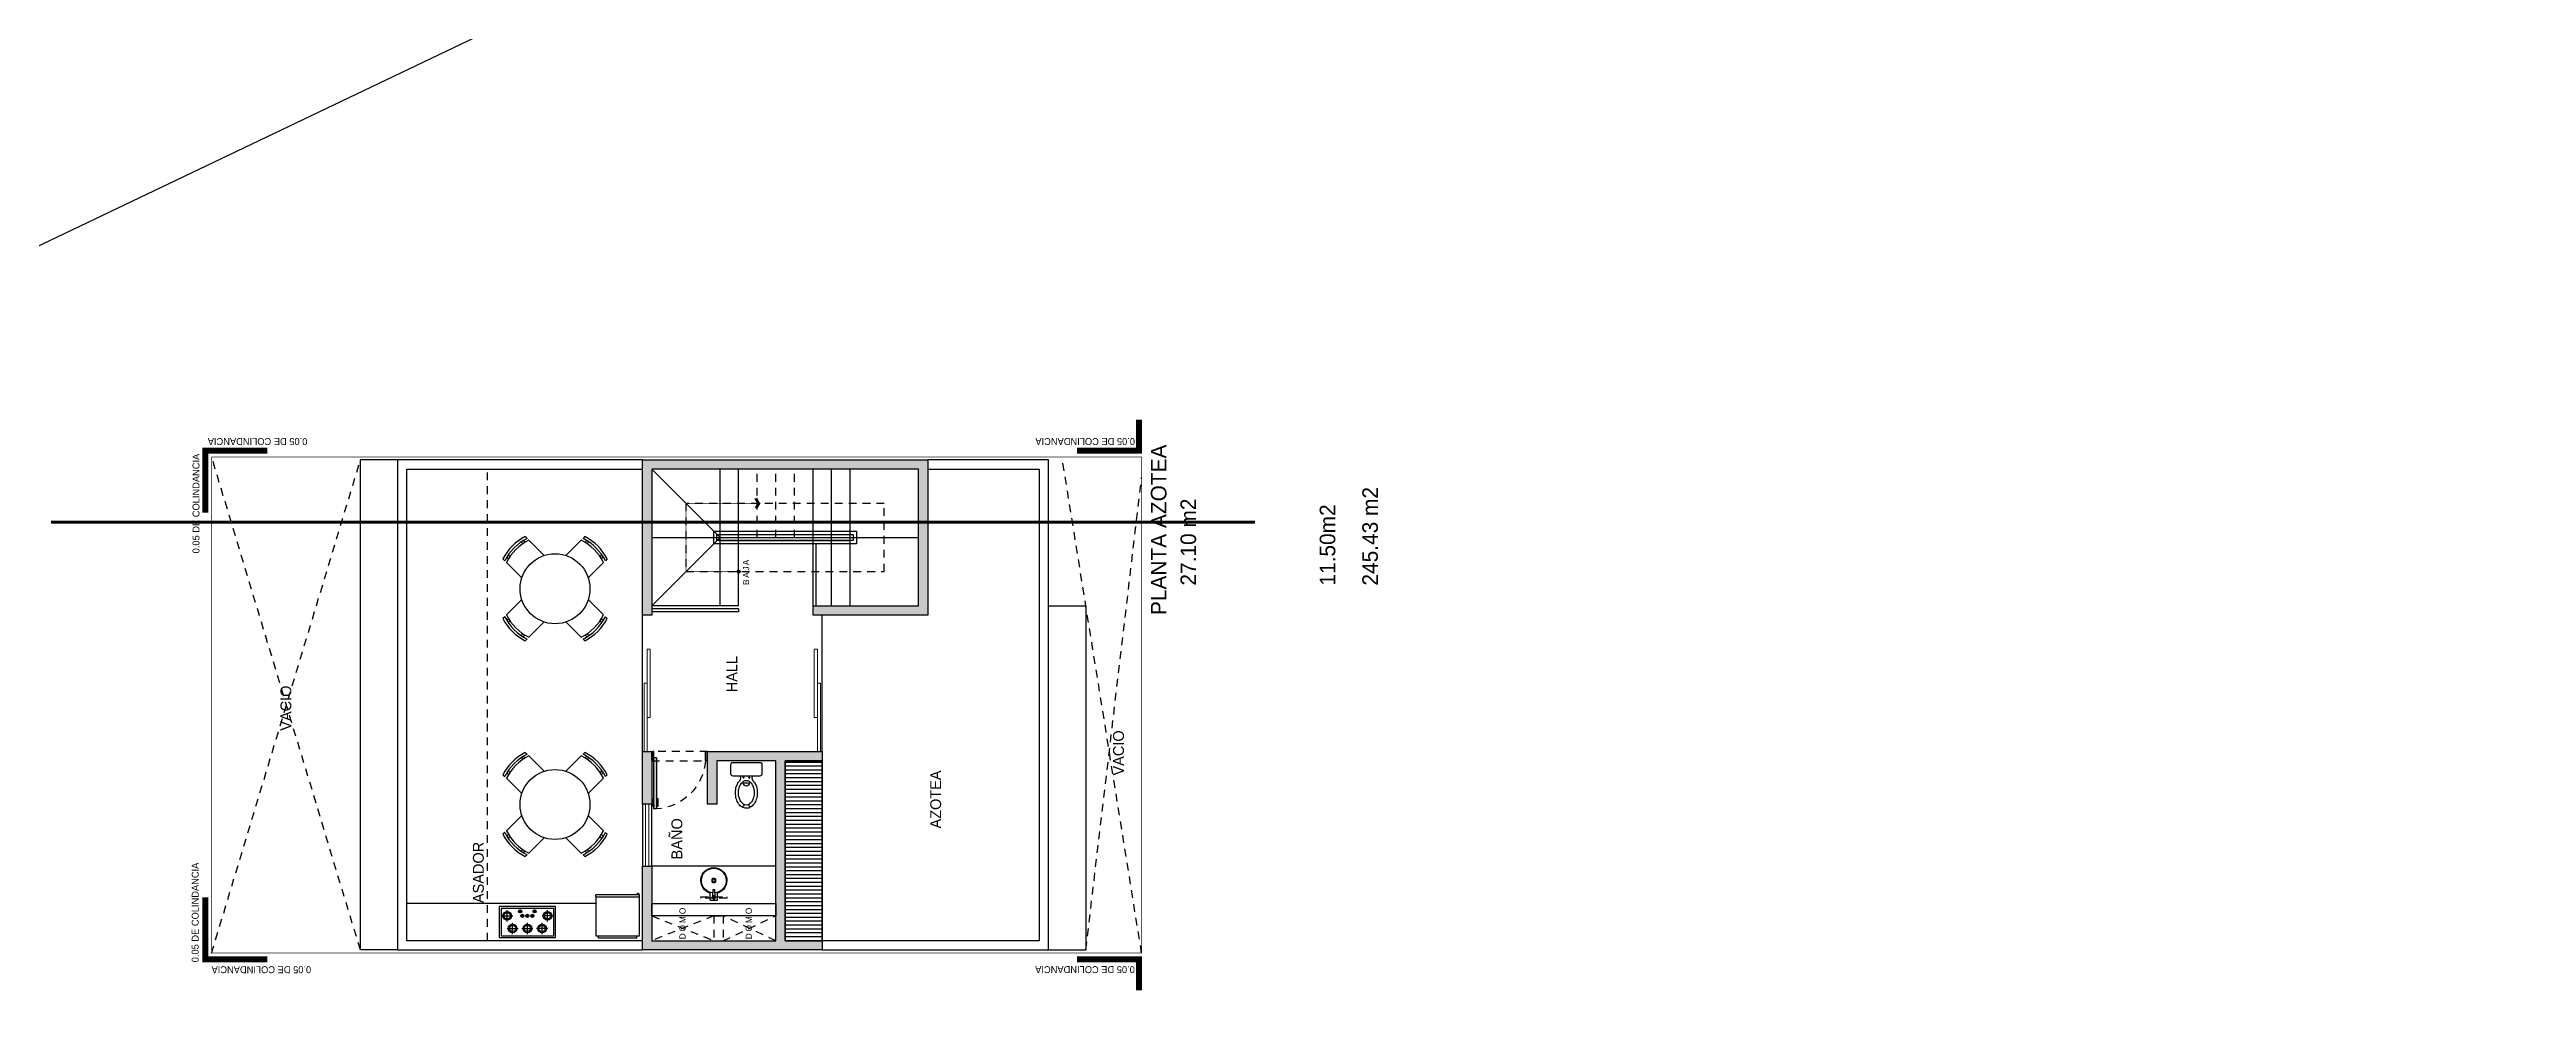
# Model space of a CAD drawing. Header units: metres. Extents: x -58 to 722, y -1100 to 345.
# Drawn here: x 70.49 to 110.44, y 21.52 to 36.73 of the extents above; entities that cross this region are included whole.
import ezdxf

# ---------------------------------------------------------------- set-up
doc = ezdxf.new("R2010")
doc.units = ezdxf.units.M
doc.header["$MEASUREMENT"] = 0
doc.linetypes.add('CENTER2', pattern=[1.125, 0.75, -0.125, 0.125, -0.125])
doc.linetypes.add('HIDDEN2', pattern=[0.1875, 0.125, -0.0625])
doc.layers.get('0').update_dxf_attribs({"color": 255})
for name, color, linetype in [('A-MOBILIARIO SANITARIO', 124, 'Continuous'), ('A-MURO', 150, 'Continuous'), ('A-PROYECCIONES', 191, 'HIDDEN2'), ('FSR_ARQ_001TERRENO', 8, 'Continuous'), ('FSR_ARQ_003RELLENODEMUROS', 251, 'Continuous'), ('FSR_ARQ_007PROYECCIONES', 200, 'HIDDEN2'), ('FSR_ARQ_008MOBILIARIO', 115, 'Continuous'), ('FSR_ARQ_009ESCALERA', 40, 'Continuous'), ('FSR_ARQ_010MUROBAJO', 33, 'Continuous'), ('FSR_ARQ_011MOBILIARIOSANI', 124, 'Continuous'), ('FSR_ARQ_012PUERTAS', 233, 'Continuous'), ('FSR_ARQ_014TEXTOS', 142, 'Continuous'), ('FSR_ARQ_022AREAS', 110, 'Continuous'), ('FSR_ARQ_024LINEACORTE', 10, 'Continuous'), ('MOBILIARIO', 125, 'Continuous'), ('TEXTOS', 7, 'Continuous')]:
    doc.layers.add(name, color=color, linetype=linetype)
doc.layers.add('FSR_ARQ_002MURO', color=150, linetype='Continuous', lineweight=30)
doc.layers.add('FSR_ARQ_013VENTANAS', color=4, linetype='Continuous', lineweight=5)
doc.styles.add('ESPACIOS', font='GOTHIC.TTF')
doc.linetypes.add('ZIGZAG', pattern='A,0.00254,-5.08,[131,ltypeshp.shx,S=5.08,R=0,X=-5.08,Y=0],-10.16,[131,ltypeshp.shx,S=5.08,R=180,X=5.08,Y=0],-5.08', length=20.32254)
pattern_1 = [(90, (33.955466, 103.83467), (-0.015625, 0.0078125), [0, -0.015625])]

msp = doc.modelspace()

# ---------------------------------------------------------------- texts
at = {"layer": 'FSR_ARQ_014TEXTOS', "style": 'ESPACIOS'}
msp.add_text('ASADOR', height=0.175, rotation=90, dxfattribs=at).set_placement((77.491, 22.973))
for s, width, gutter_width, insert, char_height, attachment_point, rotation in [('0.05 DE COLINDANCIA', 3.09515, 0.525, (74.646, 30.472), 0.112, 7, 180), ('0.05 DE COLINDANCIA', 3.09515, 0.525, (87.994, 30.472), 0.112, 7, 180), ('\\pxi5.98854;PLANTA AZOTEA', 5.04783, 0.302, (88.25, 26.11), 0.2516, 1, 90), ('0.05 DE COLINDANCIA', 3.09515, 0.525, (72.907, 28.611), 0.112, 7, 90), ('\\pxi5.98854;245.43 m2', 3.93119, 0.302, (91.66, 26.585), 0.2516, 1, 90), ('\\pxi5.98854;27.10 m2', 3.93119, 0.302, (88.728, 26.585), 0.2516, 1, 90), ('\\pxi5.98854;11.50m2', 3.93119, 0.302, (90.973, 26.585), 0.2516, 1, 90), ('\\pxqc;{\\T1.3;BAJA}', 0.87446, 0.75, (81.671, 27.882), 0.1, 1, 90), ('HALL', 0.84615, 0.525, (81.579, 26.957), 0.175, 9, 90), ('VACIO', 2.22389, 0.525, (74.389, 25.752), 0.175, 7, 90), ('VACIO', 2.22389, 0.525, (87.818, 25.03), 0.175, 7, 90), ('AZOTEA', 0.84615, 0.525, (84.87, 25.112), 0.175, 9, 90), ('BAÑO', 0.84615, 0.525, (80.695, 24.341), 0.175, 9, 90), ('0.05 DE COLINDANCIA', 3.09515, 0.525, (72.894, 22.019), 0.112, 7, 90), ('\\pxqc;{\\T1.3;DOMO}', 0.87446, 0.75, (80.646, 22.223), 0.1, 1, 90), ('\\pxqc;{\\T1.3;DOMO}', 0.87446, 0.75, (81.715, 22.223), 0.1, 1, 90), ('0.05 DE COLINDANCIA', 3.09515, 0.525, (74.707, 21.957), 0.112, 7, 180), ('0.05 DE COLINDANCIA', 3.09515, 0.525, (87.991, 21.958), 0.112, 7, 180)]:
    msp.add_mtext_dynamic_manual_height_columns(s, width=width, gutter_width=gutter_width, heights=[0], dxfattribs=dict(at, insert=insert, char_height=char_height, attachment_point=attachment_point, rotation=rotation))

# ---------------------------------------------------------------- blocks, each defined once
blk = doc.blocks.new('WC')
for p, q in [((0.02, 0.215), (0.02, -0.215)), ((0.205, 0.25), (0.055, 0.25)), ((0.24, -0.215), (0.24, 0.215)), ((0.353, -0.052), (0.353, 0.052)), ((0.055, -0.25), (0.205, -0.25))]:
    blk.add_line(p, q)
blk.add_lwpolyline([(0.709, 0, 0.144399), (0.695, 0.045, 0.107176), (0.65, 0.09, 0.077789), (0.589, 0.117, 0.064981), (0.51, 0.127, 0.064981), (0.431, 0.117, 0.077789), (0.37, 0.09, 0.107176), (0.325, 0.045, 0.144399), (0.311, 0, 0.144399), (0.325, -0.045, 0.107176), (0.37, -0.09, 0.077789), (0.431, -0.117, 0.064981), (0.51, -0.127, 0.064981), (0.589, -0.117, 0.077789), (0.65, -0.09, 0.107176), (0.695, -0.045, 0.144399)], format="xyb", close=True)
blk.add_lwpolyline([(0.342, -0.13, 0.072633), (0.411, -0.162, 0.070933), (0.51, -0.176, 0.070933), (0.609, -0.162, 0.082513), (0.687, -0.124, 0.10681), (0.743, -0.064, 0.133944), (0.76, 0, 0.133944)], format="xyb")
for centre in [(0.265, 0.047), (0.265, -0.047)]:
    blk.add_circle(centre, 0.01)
for centre, radius, start, end in [((0.055, 0.215), 0.035, 90, 180), ((0.205, 0.215), 0.035, 0, 90), ((0.269, 0.19), 0.0949, 252.4197, 320.4238), ((0.484, -0.091), 0.263, 106.2295, 122.8466), ((0.352, 0), 0.052, 271.9761, 88.0239), ((0.51, -0.179), 0.355, 90, 106.2295), ((0.51, -0.179), 0.355, 73.7705, 90), ((0.536, -0.091), 0.263, 54.9026, 73.7705), ((0.575, -0.035), 0.195, 30.5161, 54.9026), ((0.709, 0.067), 0.0261, 237.3898, 26.2472), ((0.634, 0), 0.126, 0, 30.5161), ((0.055, -0.215), 0.035, 180, 270), ((0.205, -0.215), 0.035, 270, 0), ((0.269, -0.19), 0.0949, 39.5762, 107.5803), ((0.709, -0.067), 0.0261, 333.7528, 122.6102)]:
    blk.add_arc(centre, radius, start, end)
blk = doc.blocks.new('Flecha_1')
blk.add_hatch(color=256).paths.add_polyline_path([(0, 0.0008), (0.003, -0.001), (0.0029, -0.0013), (0, 0.0003), (-0.0029, -0.0013), (-0.003, -0.001)])
for p, q in [((0.0003, 0.0013), (-0.0038, -0.0011)), ((0, 0), (-0.0033, -0.0019)), ((-0.0003, 0.0013), (0.0037, -0.0011)), ((0, 0), (0.0033, -0.0019)), ((-0.0036, -0.0006), (-0.0028, -0.002)), ((0.0036, -0.0006), (0.0028, -0.002))]:
    blk.add_line(p, q)
blk.add_lwpolyline([(0, 0.0008), (0.003, -0.001), (0.0029, -0.0013), (0, 0.0003), (-0.0029, -0.0013), (-0.003, -0.001)], close=True)
blk = doc.blocks.new('parrilla')
at = {"layer": 'A-MOBILIARIO SANITARIO', "color": 252, "linetype": 'Continuous'}
for p, q in [((-0.35, 0.416), (-0.35, 0.236)), ((-0.26, 0.326), (-0.44, 0.326)), ((-0.056, 0.238), (-0.236, 0.238)), ((-0.056, 0), (-0.236, 0)), ((-0.146, 0.328), (-0.146, 0.148)), ((-0.146, -0.09), (-0.146, 0.09)), ((-0.26, -0.326), (-0.44, -0.326)), ((-0.35, -0.416), (-0.35, -0.236)), ((-0.056, -0.238), (-0.236, -0.238)), ((-0.146, -0.328), (-0.146, -0.148))]:
    blk.add_line(p, q, dxfattribs=at)
at = {"layer": 'A-MOBILIARIO SANITARIO', "linetype": 'Continuous', "ltscale": 0.03}
for p, q in [((-0.446, 0.121), (-0.397, 0.121)), ((-0.446, 0.111), (-0.397, 0.111)), ((-0.374, 0.085), (-0.326, 0.085)), ((-0.374, 0.075), (-0.326, 0.075)), ((-0.374, 0.005), (-0.326, 0.005)), ((-0.446, -0.111), (-0.397, -0.111)), ((-0.446, -0.121), (-0.397, -0.121)), ((-0.374, -0.005), (-0.326, -0.005)), ((-0.374, -0.075), (-0.326, -0.075)), ((-0.374, -0.085), (-0.326, -0.085))]:
    blk.add_line(p, q, dxfattribs=at)
for points in [[(0, -0.455), (0, 0.455), (-0.5, 0.455), (-0.5, -0.455)], [(-0.03, -0.425), (-0.03, 0.425), (-0.47, 0.425), (-0.47, -0.425)]]:
    blk.add_lwpolyline(points, close=True, dxfattribs=at)
for centre, radius in [((-0.421, 0.116), 0.025), ((-0.35, 0.326), 0.07), ((-0.35, 0.08), 0.025), ((-0.35, 0), 0.025), ((-0.146, 0.238), 0.07), ((-0.146, 0), 0.07), ((-0.421, -0.116), 0.025), ((-0.35, -0.326), 0.07), ((-0.35, -0.08), 0.025), ((-0.146, -0.238), 0.07)]:
    blk.add_circle(centre, radius, dxfattribs=at)
at = {"layer": 'A-MOBILIARIO SANITARIO', "linetype": 'ZIGZAG', "ltscale": 0.001}
for centre in [(-0.35, 0.326), (-0.146, 0.238), (-0.146, 0), (-0.35, -0.326), (-0.146, -0.238)]:
    blk.add_circle(centre, 0.05, dxfattribs=at)
blk = doc.blocks.new('refri')
at = {"layer": 'A-MOBILIARIO SANITARIO'}
for p, q in [((-11.874, 20.419), (-11.874, 19.668)), ((-11.874, 20.419), (-11.827, 20.419)), ((-11.827, 19.618), (-11.827, 20.468)), ((-11.827, 20.468), (-11.075, 20.468)), ((-11.827, 20.468), (-11.075, 20.468)), ((-11.075, 20.468), (-11.075, 19.618)), ((-11.065, 19.618), (-11.065, 20.468)), ((-11.065, 20.468), (-11.026, 20.468)), ((-11.065, 20.468), (-11.026, 20.468)), ((-11.026, 20.468), (-11.026, 19.618)), ((-10.996, 20.452), (-11.026, 20.452)), ((-11.026, 20.432), (-10.996, 20.432)), ((-10.996, 20.432), (-10.996, 20.452)), ((-11.075, 19.618), (-11.827, 19.618)), ((-11.065, 19.618), (-11.026, 19.618))]:
    blk.add_line(p, q, dxfattribs=at)
at = {"layer": 'MOBILIARIO', "ltscale": 5}
blk.add_line((-11.874, 19.668), (-11.827, 19.668), dxfattribs=at)
blk = doc.blocks.new('OVAMONO')
for p, q in [((-0.06, -0.02), (0.06, -0.02)), ((-0.06, -0.02), (-0.06, -0.136)), ((-0.021, -0.059), (-0.03, -0.059)), ((-0.014, -0.08), (-0.01, -0.191)), ((-0.01, -0.191), (0.01, -0.191)), ((-0.004, -0.041), (-0.004, -0.033)), ((-0.004, -0.093), (-0.004, -0.084)), ((0.004, -0.041), (0.004, -0.033)), ((0.004, -0.093), (0.004, -0.084)), ((0.01, -0.191), (0.014, -0.08)), ((0.03, -0.059), (0.021, -0.059)), ((0.03, -0.067), (0.021, -0.067)), ((0.06, -0.02), (0.06, -0.136))]:
    blk.add_line(p, q)
at = {"linetype": 'HIDDEN2'}
blk.add_lwpolyline([(0.21, -0.05), (-0.21, -0.05), (-0.21, -0.076), (0.21, -0.076)], close=True, dxfattribs=at)
blk.add_lwpolyline([(-0.021, -0.067), (-0.03, -0.067)])
for centre, radius in [((0, -0.337), 0.035), ((0, -0.337), 0.025), ((0, -0.063), 0.00413)]:
    blk.add_circle(centre, radius)
for centre, radius, start, end in [((0, -0.337), 0.21, 106.6032, 73.4001), ((0, -0.337), 0.2, 93.4675, 86.5338), ((-0.036, -0.063), 0.00723, 328.4667, 31.5333), ((0, -0.063), 0.0227, 99.5941, 170.4059), ((0, -0.063), 0.0227, 189.5941, 260.4059), ((-0.021, -0.041), 0.0176, 270, 0), ((-0.021, -0.084), 0.0176, 0, 90), ((0, -0.027), 0.00723, 238.4667, 301.5333), ((0, -0.099), 0.00723, 58.4667, 121.5333), ((0, -0.063), 0.0227, 9.5941, 80.4059), ((0.021, -0.041), 0.0176, 180, 270), ((0, -0.063), 0.0227, 279.5941, 350.4059), ((0.021, -0.084), 0.0176, 90, 180), ((0.036, -0.063), 0.00723, 148.4667, 211.5333)]:
    blk.add_arc(centre, radius, start, end)
blk = doc.blocks.new('ARP-PUERTA 0.90')
h = blk.add_hatch(color=256)
h.dxf.hatch_style = 1
h.paths.add_polyline_path([(0.075, 0.02), (0.075, 0.85), (0.035, 0.85), (0.035, 0.02)])
h.paths.add_polyline_path([(0.01, 0.075), (0.035, 0.075), (0.035, -0.075), (0.01, -0.075)])
h.paths.add_polyline_path([(0.89, 0.075), (0.865, 0.075), (0.865, -0.075), (0.89, -0.075)])
for points in [[(0.033, 0.806), (0.008, 0.806), (0.008, 0.686), (0.02, 0.686), (0.02, 0.794), (0.033, 0.794)], [(0.035, 0.789), (0.033, 0.789), (0.033, 0.811), (0.035, 0.811)], [(0.075, 0.789), (0.078, 0.789), (0.078, 0.811), (0.075, 0.811)], [(0.078, 0.806), (0.103, 0.806), (0.103, 0.686), (0.09, 0.686), (0.09, 0.794), (0.078, 0.794)], [(0.01, 0.065), (0, 0.065), (0, -0.065), (0.01, -0.065)], [(0.89, 0.065), (0.9, 0.065), (0.9, -0.065), (0.89, -0.065)]]:
    blk.add_lwpolyline(points)
for points in [[(0.075, 0.02), (0.075, 0.85), (0.035, 0.85), (0.035, 0.02)], [(0.01, 0.075), (0.035, 0.075), (0.035, -0.075), (0.01, -0.075)], [(0.89, 0.075), (0.865, 0.075), (0.865, -0.075), (0.89, -0.075)]]:
    blk.add_lwpolyline(points, close=True)
at = {"layer": 'A-PROYECCIONES'}
blk.add_lwpolyline([(0, 0.075), (0.9, 0.075), (0.9, -0.075), (0, -0.075)], close=True, dxfattribs=at)
blk.add_arc((0.031, 0.015), 0.836, 4.1111, 86.9871, dxfattribs=at)

# ---------------------------------------------------------------- hatches: boundary and pattern name
at = {"layer": 'A-MURO'}
h = msp.add_hatch(dxfattribs=at)
h.set_pattern_fill('ANSI31', color=0)
h.paths.add_polyline_path([(110.436, 32.713), (110.436, 32.413), (109.686, 32.413), (109.686, 28.563), (104.536, 28.563), (104.536, 28.713), (109.536, 28.713), (109.536, 36.433), (108.761, 36.433), (108.761, 36.733), (109.686, 36.733), (109.686, 32.713)], flags=17)
h.paths.add_polyline_path([(109.686, 32.713), (110.436, 32.713)], flags=0)
edge = h.paths.add_edge_path(flags=17)
edge.add_line((110.436, 32.713), (110.436, 32.413))
edge.add_line((109.686, 32.713), (110.436, 32.713))
edge.add_line((109.686, 36.733), (109.686, 32.713))
edge.add_line((108.761, 36.733), (109.686, 36.733))
edge.add_line((108.761, 36.433), (108.761, 36.733))
edge.add_line((109.536, 36.433), (108.761, 36.433))
edge.add_line((109.536, 28.713), (109.536, 36.433))
edge.add_line((104.536, 28.713), (109.536, 28.713))
edge.add_line((104.536, 28.563), (104.536, 28.713))
edge.add_line((109.686, 28.563), (104.536, 28.563))
edge.add_line((109.686, 32.413), (109.686, 28.563))
edge.add_line((110.436, 32.413), (109.686, 32.413))
h = msp.add_hatch(dxfattribs=at)
h.set_pattern_fill('SWAMP', color=0)
h.paths.add_polyline_path([(110.436, 32.713), (110.436, 32.413), (109.686, 32.413), (109.686, 28.563), (104.536, 28.563), (104.536, 28.713), (109.536, 28.713), (109.536, 36.433), (108.761, 36.433), (108.761, 36.733), (109.686, 36.733), (109.686, 32.713)], flags=17)
h.paths.add_polyline_path([(109.686, 32.713), (110.436, 32.713)], flags=0)
edge = h.paths.add_edge_path(flags=17)
edge.add_line((110.436, 32.713), (110.436, 32.413))
edge.add_line((109.686, 32.713), (110.436, 32.713))
edge.add_line((109.686, 36.733), (109.686, 32.713))
edge.add_line((108.761, 36.733), (109.686, 36.733))
edge.add_line((108.761, 36.433), (108.761, 36.733))
edge.add_line((109.536, 36.433), (108.761, 36.433))
edge.add_line((109.536, 28.713), (109.536, 36.433))
edge.add_line((104.536, 28.713), (109.536, 28.713))
edge.add_line((104.536, 28.563), (104.536, 28.713))
edge.add_line((109.686, 28.563), (104.536, 28.563))
edge.add_line((109.686, 32.413), (109.686, 28.563))
edge.add_line((110.436, 32.413), (109.686, 32.413))
h = msp.add_hatch(dxfattribs=at)
h.set_pattern_fill('ANSI31', color=0)
h.paths.add_polyline_path([(110.436, 32.713), (109.686, 32.713)])
h = msp.add_hatch(dxfattribs=at)
h.set_pattern_fill('ANSI31', color=0)
h.paths.add_polyline_path([(110.436, 32.713), (109.686, 32.713)])
at = {"layer": 'FSR_ARQ_003RELLENODEMUROS', "ltscale": 5}
h = msp.add_hatch(dxfattribs=at)
h.set_pattern_fill('DOTS', color=256, scale=0.25, angle=90)
h.set_pattern_definition(pattern_1)
h.paths.add_polyline_path([(80.051, 30.117), (80.051, 27.617), (80.201, 27.617), (80.201, 29.967), (84.501, 29.967), (84.501, 27.767), (82.801, 27.767), (82.801, 27.617), (84.651, 27.617), (84.651, 30.117)])
h = msp.add_hatch(dxfattribs=at)
h.set_pattern_fill('DOTS', color=256, scale=0.25, angle=90)
h.set_pattern_definition(pattern_1)
h.paths.add_polyline_path([(80.201, 23.567), (80.051, 23.567), (80.051, 22.217), (82.951, 22.217), (82.951, 22.367), (82.351, 22.367), (82.351, 25.267), (82.951, 25.267), (82.951, 25.417), (81.101, 25.417), (81.101, 25.267), (81.101, 24.567), (81.251, 24.567), (81.251, 25.267), (82.201, 25.267), (82.201, 22.367), (80.201, 22.367)])
h.paths.add_polyline_path([(80.051, 24.567), (80.201, 24.567), (80.201, 25.417), (80.051, 25.417)])
at = {"layer": 'FSR_ARQ_008MOBILIARIO'}
h = msp.add_hatch(dxfattribs=at)
h.set_pattern_fill('LINE', color=256, scale=0.5, angle=180, style=0)
h.set_pattern_definition([(180, (33.955466, 142.81), (-8e-18, -0.0625), [])])
h.paths.add_polyline_path([(82.351, 22.367), (82.351, 25.267), (82.951, 25.267), (82.951, 22.367)])
at = {"layer": 'TEXTOS'}
h = msp.add_hatch(color=256, dxfattribs=at)
edge = h.paths.add_edge_path()
edge.add_arc((81.601, 28.317), 0.0252, 0, 360)

# ---------------------------------------------------------------- linework, layer by layer
at = {"layer": 'A-PROYECCIONES'}
for p, q in [((81.201, 22.767), (80.201, 22.767)), ((81.201, 22.767), (81.351, 22.767)), ((82.201, 22.767), (81.351, 22.767))]:
    msp.add_line(p, q, dxfattribs=at)
at = {"layer": 'FSR_ARQ_001TERRENO', "const_width": 0.1}
for points in [[(87.059, 30.267), (88.059, 30.267), (88.059, 30.767)], [(73.001, 29.267), (73.001, 30.267), (74.001, 30.267)], [(74.001, 22.067), (73.001, 22.067), (73.001, 23.067)], [(88.059, 21.567), (88.059, 22.067), (87.059, 22.067)]]:
    msp.add_lwpolyline(points, dxfattribs=at)
at = {"layer": 'FSR_ARQ_001TERRENO', "const_width": 0.01}
msp.add_lwpolyline([(88.101, 22.167), (73.101, 22.167), (73.101, 30.167), (88.101, 30.167)], close=True, dxfattribs=at)
at = {"layer": 'FSR_ARQ_002MURO'}
for points in [[(80.201, 27.617), (80.051, 27.617), (80.051, 30.117), (84.651, 30.117), (84.651, 27.617), (82.801, 27.617), (82.801, 27.767), (84.501, 27.767), (84.501, 29.967), (80.201, 29.967)], [(80.051, 25.417), (80.201, 25.417), (80.201, 24.567), (80.051, 24.567)]]:
    msp.add_lwpolyline(points, close=True, dxfattribs=at)
at = {"layer": 'FSR_ARQ_002MURO', "ltscale": 0.005}
msp.add_lwpolyline([(82.951, 22.217), (80.051, 22.217), (80.051, 23.567), (80.201, 23.567), (80.201, 22.367), (82.201, 22.367), (82.201, 25.267), (81.251, 25.267), (81.251, 24.567), (81.101, 24.567), (81.101, 25.417), (82.951, 25.417), (82.951, 25.267), (82.351, 25.267), (82.351, 22.367), (82.951, 22.367)], close=True, dxfattribs=at)
at = {"layer": 'FSR_ARQ_007PROYECCIONES'}
for p, q in [((75.501, 22.217), (73.101, 30.167)), ((73.101, 22.167), (75.501, 30.117)), ((77.551, 22.367), (77.551, 29.967)), ((81.901, 28.867), (81.901, 29.967)), ((82.201, 28.867), (82.201, 29.967)), ((82.501, 28.867), (82.501, 29.967)), ((88.101, 22.167), (86.816, 30.167)), ((87.201, 22.217), (88.101, 29.83)), ((81.201, 22.767), (80.201, 22.367)), ((80.201, 22.767), (81.201, 22.367)), ((81.201, 22.767), (81.201, 22.367)), ((81.351, 22.767), (81.351, 22.367)), ((82.201, 22.367), (81.351, 22.767)), ((81.351, 22.367), (82.201, 22.767))]:
    msp.add_line(p, q, dxfattribs=at)
msp.add_lwpolyline([(83.951, 28.317), (83.951, 29.417), (80.751, 29.417), (80.751, 28.317)], close=True, dxfattribs=at)
at = {"layer": 'FSR_ARQ_008MOBILIARIO'}
for p, q in [((76.101, 30.117), (75.501, 30.117)), ((75.501, 22.217), (75.501, 30.117)), ((82.801, 27.767), (82.801, 28.767)), ((82.851, 27.767), (82.851, 28.767)), ((81.601, 27.717), (80.201, 27.717)), ((81.601, 27.667), (80.201, 27.667)), ((81.601, 27.717), (81.601, 27.667)), ((86.601, 27.767), (87.201, 27.767)), ((87.201, 27.767), (87.201, 22.217)), ((82.951, 22.367), (82.951, 25.267)), ((86.601, 22.217), (87.201, 22.217))]:
    msp.add_line(p, q, dxfattribs=at)
at = {"layer": 'FSR_ARQ_008MOBILIARIO', "ltscale": 5}
for p, q in [((78.093, 28.796), (78.122, 28.768)), ((78.156, 28.79), (78.128, 28.819)), ((78.16, 28.881), (78.188, 28.853)), ((78.217, 28.825), (78.464, 28.577)), ((79.063, 28.825), (78.816, 28.577)), ((79.12, 28.881), (79.092, 28.853)), ((79.124, 28.79), (79.152, 28.819)), ((79.187, 28.796), (79.158, 28.768)), ((77.8, 28.521), (77.828, 28.493)), ((77.857, 28.464), (78.104, 28.217)), ((77.891, 28.525), (77.862, 28.553)), ((77.885, 28.588), (77.913, 28.559)), ((78.406, 28.635), (78.464, 28.577)), ((79.423, 28.464), (79.176, 28.217)), ((79.395, 28.588), (79.367, 28.559)), ((79.389, 28.525), (79.418, 28.553)), ((79.48, 28.521), (79.452, 28.493)), ((77.828, 27.589), (77.8, 27.561)), ((77.857, 27.618), (78.104, 27.865)), ((79.423, 27.618), (79.176, 27.865)), ((79.48, 27.561), (79.452, 27.589)), ((77.891, 27.557), (77.862, 27.529)), ((77.885, 27.495), (77.913, 27.523)), ((78.093, 27.286), (78.122, 27.315)), ((78.156, 27.292), (78.128, 27.264)), ((78.188, 27.229), (78.16, 27.201)), ((78.217, 27.258), (78.464, 27.505)), ((79.063, 27.258), (78.816, 27.505)), ((79.12, 27.201), (79.092, 27.229)), ((79.124, 27.292), (79.152, 27.264)), ((79.187, 27.286), (79.158, 27.315)), ((79.395, 27.495), (79.367, 27.523)), ((79.389, 27.557), (79.418, 27.529)), ((78.093, 25.318), (78.122, 25.289)), ((78.156, 25.312), (78.128, 25.34)), ((78.16, 25.403), (78.188, 25.374)), ((78.217, 25.346), (78.464, 25.099)), ((79.063, 25.346), (78.816, 25.099)), ((79.12, 25.403), (79.092, 25.374)), ((79.124, 25.312), (79.152, 25.34)), ((79.187, 25.318), (79.158, 25.289)), ((77.8, 25.043), (77.828, 25.014)), ((77.857, 24.986), (78.104, 24.739)), ((77.891, 25.047), (77.862, 25.075)), ((77.885, 25.109), (77.913, 25.081)), ((78.406, 25.157), (78.464, 25.099)), ((79.423, 24.986), (79.176, 24.739)), ((79.395, 25.109), (79.367, 25.081)), ((79.389, 25.047), (79.418, 25.075)), ((79.48, 25.043), (79.452, 25.014)), ((77.857, 24.139), (78.104, 24.386)), ((79.423, 24.139), (79.176, 24.386)), ((77.828, 24.111), (77.8, 24.082)), ((77.891, 24.079), (77.862, 24.05)), ((77.885, 24.016), (77.913, 24.044)), ((78.217, 23.779), (78.464, 24.026)), ((79.063, 23.779), (78.816, 24.026)), ((79.395, 24.016), (79.367, 24.044)), ((79.389, 24.079), (79.418, 24.05)), ((79.48, 24.082), (79.452, 24.111)), ((78.093, 23.808), (78.122, 23.836)), ((78.156, 23.813), (78.128, 23.785)), ((78.188, 23.751), (78.16, 23.722)), ((79.12, 23.722), (79.092, 23.751)), ((79.124, 23.813), (79.152, 23.785)), ((79.187, 23.808), (79.158, 23.836))]:
    msp.add_line(p, q, dxfattribs=at)
at = {"layer": 'FSR_ARQ_008MOBILIARIO'}
for points in [[(81.201, 28.767), (81.201, 28.967), (83.501, 28.967), (83.501, 28.767)], [(81.251, 28.817), (81.251, 28.917), (83.451, 28.917), (83.451, 28.817)]]:
    msp.add_lwpolyline(points, close=True, dxfattribs=at)
at = {"layer": 'FSR_ARQ_008MOBILIARIO', "ltscale": 5}
for centre in [(78.64, 28.041), (78.64, 24.563)]:
    msp.add_circle(centre, 0.564, dxfattribs=at)
for centre, start, end in [((78.536, 28.146), 117.0547, 152.9453), ((78.564, 28.117), 117.0547, 152.9453), ((78.592, 28.089), 117.0547, 152.9453), ((78.687, 28.089), 27.0547, 62.9453), ((78.716, 28.117), 27.0547, 62.9453), ((78.744, 28.146), 27.0547, 62.9453), ((78.564, 27.965), 207.0547, 242.9453), ((78.592, 27.994), 207.0547, 242.9453), ((78.687, 27.994), 297.0547, 332.9453), ((78.716, 27.965), 297.0547, 332.9453), ((78.536, 27.937), 207.0547, 242.9453), ((78.744, 27.937), 297.0547, 332.9453), ((78.536, 24.667), 117.0547, 152.9453), ((78.564, 24.639), 117.0547, 152.9453), ((78.592, 24.61), 117.0547, 152.9453), ((78.687, 24.61), 27.0547, 62.9453), ((78.716, 24.639), 27.0547, 62.9453), ((78.744, 24.667), 27.0547, 62.9453), ((78.536, 24.458), 207.0547, 242.9453), ((78.564, 24.487), 207.0547, 242.9453), ((78.592, 24.515), 207.0547, 242.9453), ((78.687, 24.515), 297.0547, 332.9453), ((78.716, 24.487), 297.0547, 332.9453), ((78.744, 24.458), 297.0547, 332.9453)]:
    msp.add_arc(centre, 0.826, start, end, dxfattribs=at)
at = {"layer": 'FSR_ARQ_009ESCALERA'}
for p, q in [((81.301, 28.867), (80.201, 29.967)), ((81.301, 28.867), (81.301, 29.967)), ((81.601, 28.867), (81.601, 29.967)), ((82.801, 28.867), (82.801, 29.967)), ((83.101, 28.867), (83.101, 29.967)), ((83.401, 28.867), (83.401, 29.967)), ((80.201, 28.867), (81.301, 28.867)), ((81.301, 28.867), (80.201, 27.767)), ((81.301, 28.867), (83.401, 28.867)), ((81.301, 27.767), (81.301, 28.867)), ((81.601, 27.767), (81.601, 28.867)), ((82.801, 27.767), (82.801, 28.867)), ((83.101, 27.767), (83.101, 28.867)), ((83.401, 28.867), (84.501, 28.867)), ((83.401, 27.767), (83.401, 28.867)), ((80.051, 25.417), (80.051, 27.617)), ((81.601, 27.767), (80.201, 27.767)), ((82.951, 25.417), (82.951, 27.617))]:
    msp.add_line(p, q, dxfattribs=at)
at = {"layer": 'FSR_ARQ_010MUROBAJO'}
for p, q in [((80.051, 30.117), (76.101, 30.117)), ((76.101, 30.117), (76.101, 22.217)), ((76.251, 22.367), (76.251, 29.967)), ((76.251, 29.967), (80.051, 29.967)), ((80.051, 29.967), (80.051, 30.117)), ((76.101, 22.217), (80.051, 22.217)), ((80.051, 22.367), (76.251, 22.367)), ((80.051, 22.217), (80.051, 22.367))]:
    msp.add_line(p, q, dxfattribs=at)
for points in [[(84.651, 30.117), (84.651, 29.967), (86.451, 29.967), (86.451, 22.367), (82.951, 22.367), (82.951, 22.217), (86.601, 22.217), (86.601, 30.117)], [(80.201, 22.967), (82.201, 22.967), (82.201, 22.767), (80.201, 22.767)]]:
    msp.add_lwpolyline(points, close=True, dxfattribs=at)
at = {"layer": 'FSR_ARQ_010MUROBAJO', "ltscale": 0.005}
msp.add_lwpolyline([(80.051, 23.567), (80.201, 23.567), (80.201, 24.567), (80.051, 24.567)], close=True, dxfattribs=at)
at = {"layer": 'FSR_ARQ_011MOBILIARIOSANI'}
for p, q in [((82.201, 23.567), (80.201, 23.567)), ((79.299, 22.967), (76.251, 22.967))]:
    msp.add_line(p, q, dxfattribs=at)
at = {"layer": 'FSR_ARQ_013VENTANAS'}
for p, q in [((80.101, 23.567), (80.101, 24.567)), ((80.151, 23.567), (80.151, 24.567))]:
    msp.add_line(p, q, dxfattribs=at)
for points in [[(80.126, 25.967), (80.126, 27.067), (80.176, 27.067), (80.176, 25.967)], [(82.872, 25.967), (82.872, 27.067), (82.822, 27.067), (82.822, 25.967)], [(80.076, 25.417), (80.076, 26.517), (80.126, 26.517), (80.126, 25.417)], [(82.922, 25.417), (82.922, 26.517), (82.872, 26.517), (82.872, 25.417)]]:
    msp.add_lwpolyline(points, close=True, dxfattribs=at)
at = {"layer": 'FSR_ARQ_022AREAS', "ltscale": 0.005}
msp.add_line((0, 0), (722.382, 344.917), dxfattribs=at)
at = {"layer": 'FSR_ARQ_024LINEACORTE', "linetype": 'CENTER2', "const_width": 0.05}
msp.add_lwpolyline([(70.512, 29.116), (89.929, 29.116)], dxfattribs=at)
at = {"layer": 'MOBILIARIO'}
for p, q in [((81.301, 28.917), (83.401, 28.917)), ((81.301, 28.817), (83.401, 28.817)), ((82.951, 22.367), (82.951, 25.267)), ((76.101, 22.217), (75.501, 22.217))]:
    msp.add_line(p, q, dxfattribs=at)
msp.add_lwpolyline([(82.351, 22.367), (82.351, 25.267), (82.951, 25.267), (82.951, 22.367)], close=True, dxfattribs=at)
at = {"layer": 'TEXTOS', "ltscale": 10, "const_width": 0.01}
msp.add_lwpolyline([(81.601, 28.317), (80.751, 28.317), (80.751, 29.417), (81.901, 29.417)], dxfattribs=at)
at = {"layer": 'TEXTOS'}
msp.add_circle((81.601, 28.317), 0.0252, dxfattribs=at)

# ---------------------------------------------------------------- block references
at = {"layer": 'FSR_ARQ_011MOBILIARIOSANI', "xscale": -1}
for name, p, rotation in [('WC', (81.726, 25.262), 90), ('OVAMONO', (81.201, 23), 180)]:
    msp.add_blockref(name, p, dxfattribs=dict(at, rotation=rotation))
at = {"layer": 'FSR_ARQ_011MOBILIARIOSANI', "rotation": 269.9999999999999}
msp.add_blockref('parrilla', (78.194, 22.418), dxfattribs=at)
at = {"layer": 'FSR_ARQ_011MOBILIARIOSANI', "xscale": -0.8255472067950825, "yscale": 0.8255472067950825, "zscale": 0.8255472067950825, "rotation": 270}
msp.add_blockref('refri', (63.103, 32.21), dxfattribs=at)
at = {"layer": 'FSR_ARQ_012PUERTAS', "xscale": -1, "rotation": 180}
msp.add_blockref('ARP-PUERTA 0.90', (80.201, 25.342), dxfattribs=at)
at = {"layer": 'TEXTOS', "ltscale": 0.01, "xscale": 22.34780478919463, "yscale": 22.34780478919463, "zscale": 22.34780478919463, "rotation": 270.0000000000007}
msp.add_blockref('Flecha_1', (81.913, 29.417), dxfattribs=at)

msp.set_redraw_order([(e.dxf.handle, doc.entitydb.next_handle()) for e in msp.query("TEXT MTEXT ATTDEF DIMENSION ARC_DIMENSION")])  # texts and dimensions are drawn at this point

doc.saveas('drawing.dxf')
